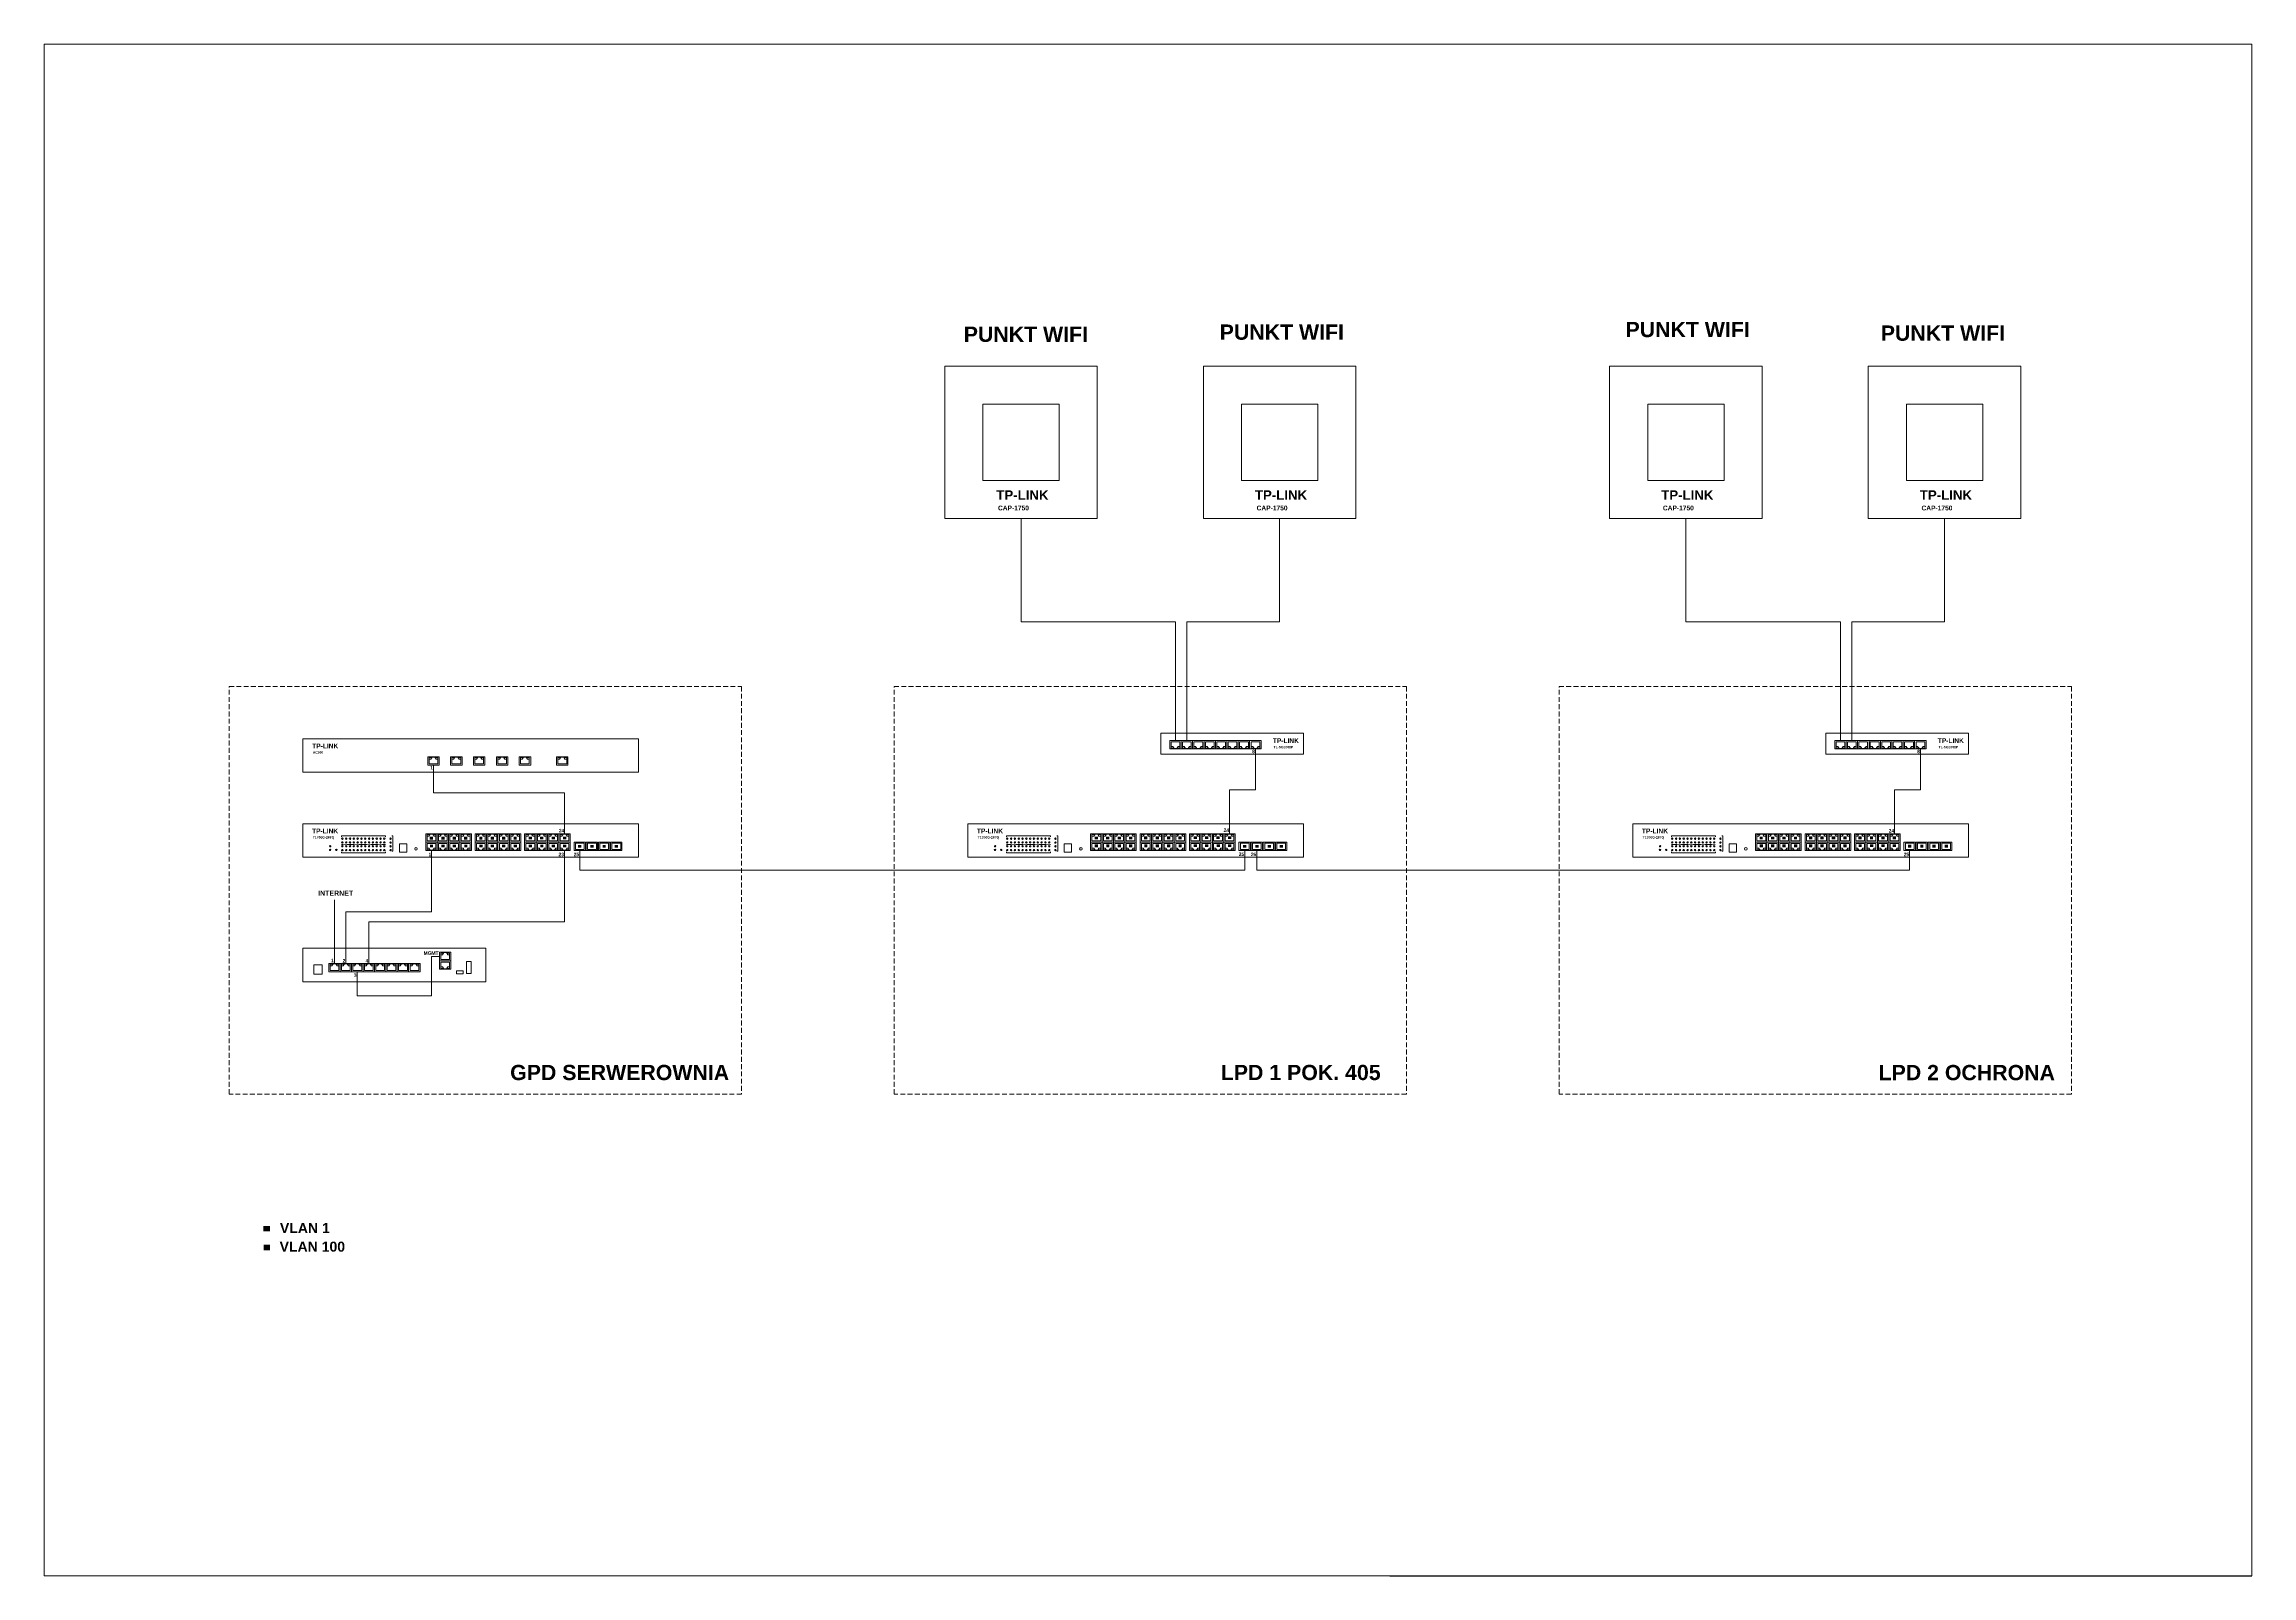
# Model space of a CAD drawing. Header units: millimetres. Extents: x -100 to 2795, y 2449 to 4458.
import ezdxf

# ---------------------------------------------------------------- set-up
doc = ezdxf.new("R2010")
doc.units = ezdxf.units.MM
doc.linetypes.add('JIS_02_0.7', pattern=[1.35, 0.75, -0.6])
doc.linetypes.add('KRESKOWA2', pattern=[9.525, 6.35, -3.175])
doc.layers.get('0').update_dxf_attribs({"lineweight": 0})
doc.layers.add('Tabela ścianki', color=7, linetype='Continuous')
doc.styles.get("Standard").update_dxf_attribs({"font": 'arialbd.ttf'})

# ---------------------------------------------------------------- blocks, each defined once
blk = doc.blocks.new('TP-LINK T17000G')
at = {"lineweight": 0}
for p, q in [((165.4, 27.8), (165.4, 29.1)), ((165.4, 29.1), (166.3, 29.1)), ((166.3, 29.1), (166.3, 30.4)), ((166.3, 30.4), (170.7, 30.4)), ((170.7, 30.4), (170.7, 29.1)), ((170.7, 29.1), (171.5, 29.1)), ((171.5, 29.1), (171.5, 27.8)), ((180.3, 27.8), (180.3, 29.1)), ((180.3, 29.1), (181.2, 29.1)), ((181.2, 29.1), (181.2, 30.4)), ((181.2, 30.4), (185.6, 30.4)), ((185.6, 30.4), (185.6, 29.1)), ((185.6, 29.1), (186.5, 29.1)), ((186.5, 29.1), (186.5, 27.8)), ((195.3, 27.8), (195.3, 29.1)), ((195.3, 29.1), (196.2, 29.1)), ((196.2, 29.1), (196.2, 30.4)), ((196.2, 30.4), (200.6, 30.4)), ((200.6, 30.4), (200.6, 29.1)), ((200.6, 29.1), (201.5, 29.1)), ((201.5, 29.1), (201.5, 27.8)), ((210.3, 27.8), (210.3, 29.1)), ((210.3, 29.1), (211.1, 29.1)), ((211.1, 29.1), (211.1, 30.4)), ((211.1, 30.4), (215.5, 30.4)), ((215.5, 30.4), (215.5, 29.1)), ((215.5, 29.1), (216.4, 29.1)), ((216.4, 29.1), (216.4, 27.8)), ((230.2, 27.8), (230.2, 29.1)), ((230.2, 29.1), (231.1, 29.1)), ((231.1, 29.1), (231.1, 30.4)), ((231.1, 30.4), (235.5, 30.4)), ((235.5, 30.4), (235.5, 29.1)), ((235.5, 29.1), (236.4, 29.1)), ((236.4, 29.1), (236.4, 27.8)), ((245.2, 27.8), (245.2, 29.1)), ((245.2, 29.1), (246.1, 29.1)), ((246.1, 29.1), (246.1, 30.4)), ((246.1, 30.4), (250.5, 30.4)), ((250.5, 30.4), (250.5, 29.1)), ((250.5, 29.1), (251.3, 29.1)), ((251.3, 29.1), (251.3, 27.8)), ((260.1, 27.8), (260.1, 29.1)), ((260.1, 29.1), (261, 29.1)), ((261, 29.1), (261, 30.4)), ((261, 30.4), (265.4, 30.4)), ((265.4, 30.4), (265.4, 29.1)), ((265.4, 29.1), (266.3, 29.1)), ((266.3, 29.1), (266.3, 27.8)), ((275.1, 27.8), (275.1, 29.1)), ((275.1, 29.1), (276, 29.1)), ((276, 29.1), (276, 30.4)), ((276, 30.4), (280.4, 30.4)), ((280.4, 30.4), (280.4, 29.1)), ((280.4, 29.1), (281.3, 29.1)), ((281.3, 29.1), (281.3, 27.8)), ((295.1, 27.8), (295.1, 29.1)), ((295.1, 29.1), (295.9, 29.1)), ((295.9, 29.1), (295.9, 30.4)), ((295.9, 30.4), (300.3, 30.4)), ((300.3, 30.4), (300.3, 29.1)), ((300.3, 29.1), (301.2, 29.1)), ((301.2, 29.1), (301.2, 27.8)), ((310, 27.8), (310, 29.1)), ((310, 29.1), (310.9, 29.1)), ((310.9, 29.1), (310.9, 30.4)), ((310.9, 30.4), (315.3, 30.4)), ((315.3, 30.4), (315.3, 29.1)), ((315.3, 29.1), (316.2, 29.1)), ((316.2, 29.1), (316.2, 27.8)), ((325, 27.8), (325, 29.1)), ((325, 29.1), (325.9, 29.1)), ((325.9, 29.1), (325.9, 30.4)), ((325.9, 30.4), (330.3, 30.4)), ((330.3, 30.4), (330.3, 29.1)), ((330.3, 29.1), (331.1, 29.1)), ((331.1, 29.1), (331.1, 27.8)), ((339.9, 27.8), (339.9, 29.1)), ((339.9, 29.1), (340.8, 29.1)), ((340.8, 29.1), (340.8, 30.4)), ((340.8, 30.4), (345.2, 30.4)), ((345.2, 30.4), (345.2, 29.1)), ((345.2, 29.1), (346.1, 29.1)), ((346.1, 29.1), (346.1, 27.8)), ((162.7, 27.8), (165.4, 27.8)), ((162.7, 11.9), (165.4, 11.9)), ((165.4, 11.9), (165.4, 10.6)), ((165.4, 10.6), (166.3, 10.6)), ((166.3, 10.6), (166.3, 9.3)), ((166.3, 9.3), (170.7, 9.3)), ((170.7, 9.3), (170.7, 10.6)), ((170.7, 10.6), (171.5, 10.6)), ((171.5, 27.8), (174.2, 27.8)), ((171.5, 10.6), (171.5, 11.9)), ((171.5, 11.9), (174.2, 11.9)), ((177.7, 27.8), (180.3, 27.8)), ((177.7, 11.9), (180.3, 11.9)), ((180.3, 11.9), (180.3, 10.6)), ((180.3, 10.6), (181.2, 10.6)), ((181.2, 10.6), (181.2, 9.3)), ((181.2, 9.3), (185.6, 9.3)), ((185.6, 9.3), (185.6, 10.6)), ((185.6, 10.6), (186.5, 10.6)), ((186.5, 27.8), (189.1, 27.8)), ((186.5, 10.6), (186.5, 11.9)), ((186.5, 11.9), (189.1, 11.9)), ((192.7, 27.8), (195.3, 27.8)), ((192.7, 11.9), (195.3, 11.9)), ((195.3, 11.9), (195.3, 10.6)), ((195.3, 10.6), (196.2, 10.6)), ((196.2, 10.6), (196.2, 9.3)), ((196.2, 9.3), (200.6, 9.3)), ((200.6, 9.3), (200.6, 10.6)), ((200.6, 10.6), (201.5, 10.6)), ((201.5, 27.8), (204.1, 27.8)), ((201.5, 10.6), (201.5, 11.9)), ((201.5, 11.9), (204.1, 11.9)), ((207.6, 27.8), (210.3, 27.8)), ((207.6, 11.9), (210.3, 11.9)), ((210.3, 11.9), (210.3, 10.6)), ((210.3, 10.6), (211.1, 10.6)), ((211.1, 10.6), (211.1, 9.3)), ((211.1, 9.3), (215.5, 9.3)), ((215.5, 9.3), (215.5, 10.6)), ((215.5, 10.6), (216.4, 10.6)), ((216.4, 27.8), (219.1, 27.8)), ((216.4, 10.6), (216.4, 11.9)), ((216.4, 11.9), (219.1, 11.9)), ((227.6, 27.8), (230.2, 27.8)), ((227.6, 11.9), (230.2, 11.9)), ((230.2, 11.9), (230.2, 10.6)), ((230.2, 10.6), (231.1, 10.6)), ((231.1, 10.6), (231.1, 9.3)), ((231.1, 9.3), (235.5, 9.3)), ((235.5, 9.3), (235.5, 10.6)), ((235.5, 10.6), (236.4, 10.6)), ((236.4, 27.8), (239, 27.8)), ((236.4, 10.6), (236.4, 11.9)), ((236.4, 11.9), (239, 11.9)), ((242.5, 27.8), (245.2, 27.8)), ((242.5, 11.9), (245.2, 11.9)), ((245.2, 11.9), (245.2, 10.6)), ((245.2, 10.6), (246.1, 10.6)), ((246.1, 10.6), (246.1, 9.3)), ((246.1, 9.3), (250.5, 9.3)), ((250.5, 9.3), (250.5, 10.6)), ((250.5, 10.6), (251.3, 10.6)), ((251.3, 27.8), (254, 27.8)), ((251.3, 10.6), (251.3, 11.9)), ((251.3, 11.9), (254, 11.9)), ((257.5, 27.8), (260.1, 27.8)), ((257.5, 11.9), (260.1, 11.9)), ((260.1, 11.9), (260.1, 10.6)), ((260.1, 10.6), (261, 10.6)), ((261, 10.6), (261, 9.3)), ((261, 9.3), (265.4, 9.3)), ((265.4, 9.3), (265.4, 10.6)), ((265.4, 10.6), (266.3, 10.6)), ((266.3, 27.8), (268.9, 27.8)), ((266.3, 10.6), (266.3, 11.9)), ((266.3, 11.9), (268.9, 11.9)), ((272.5, 27.8), (275.1, 27.8)), ((272.5, 11.9), (275.1, 11.9)), ((275.1, 11.9), (275.1, 10.6)), ((275.1, 10.6), (276, 10.6)), ((276, 10.6), (276, 9.3)), ((276, 9.3), (280.4, 9.3)), ((280.4, 9.3), (280.4, 10.6)), ((280.4, 10.6), (281.3, 10.6)), ((281.3, 27.8), (283.9, 27.8)), ((281.3, 10.6), (281.3, 11.9)), ((281.3, 11.9), (283.9, 11.9)), ((292.4, 27.8), (295.1, 27.8)), ((292.4, 11.9), (295.1, 11.9)), ((295.1, 11.9), (295.1, 10.6)), ((295.1, 10.6), (295.9, 10.6)), ((295.9, 10.6), (295.9, 9.3)), ((295.9, 9.3), (300.3, 9.3)), ((300.3, 9.3), (300.3, 10.6)), ((300.3, 10.6), (301.2, 10.6)), ((301.2, 27.8), (303.9, 27.8)), ((301.2, 10.6), (301.2, 11.9)), ((301.2, 11.9), (303.9, 11.9)), ((307.4, 27.8), (310, 27.8)), ((307.4, 11.9), (310, 11.9)), ((310, 11.9), (310, 10.6)), ((310, 10.6), (310.9, 10.6)), ((310.9, 10.6), (310.9, 9.3)), ((310.9, 9.3), (315.3, 9.3)), ((315.3, 9.3), (315.3, 10.6)), ((315.3, 10.6), (316.2, 10.6)), ((316.2, 27.8), (318.8, 27.8)), ((316.2, 10.6), (316.2, 11.9)), ((316.2, 11.9), (318.8, 11.9)), ((322.3, 27.8), (325, 27.8)), ((322.3, 11.9), (325, 11.9)), ((325, 11.9), (325, 10.6)), ((325, 10.6), (325.9, 10.6)), ((325.9, 10.6), (325.9, 9.3)), ((325.9, 9.3), (330.3, 9.3)), ((330.3, 9.3), (330.3, 10.6)), ((330.3, 10.6), (331.1, 10.6)), ((331.1, 27.8), (333.8, 27.8)), ((331.1, 10.6), (331.1, 11.9)), ((331.1, 11.9), (333.8, 11.9)), ((337.3, 27.8), (339.9, 27.8)), ((337.3, 11.9), (339.9, 11.9)), ((339.9, 11.9), (339.9, 10.6)), ((339.9, 10.6), (340.8, 10.6)), ((340.8, 10.6), (340.8, 9.3)), ((340.8, 9.3), (345.2, 9.3)), ((345.2, 9.3), (345.2, 10.6)), ((345.2, 10.6), (346.1, 10.6)), ((346.1, 27.8), (348.7, 27.8)), ((346.1, 10.6), (346.1, 11.9)), ((346.1, 11.9), (348.7, 11.9))]:
    blk.add_line(p, q, dxfattribs=at)
for p, q in [((50.7, 28.1), (108.2, 28.1)), ((50.7, 28.1), (50.7, 26.6)), ((50.7, 5.8), (50.7, 7.3)), ((50.7, 5.8), (108.2, 5.8)), ((108.2, 28.1), (108.2, 26.6)), ((108.2, 5.8), (108.2, 7.3)), ((118, 28.1), (116.5, 28.1)), ((118, 8.1), (116.5, 8.1)), ((118, 28.1), (118, 8.1)), ((370.5, 8.8), (371.5, 8.8)), ((386.4, 8.8), (387.4, 8.8)), ((402.4, 8.8), (403.4, 8.8))]:
    blk.add_line(p, q)
at = {"linetype": 'JIS_02_0.7'}
blk.add_line((50.7, 16.8), (108.2, 16.8), dxfattribs=at)
for points in [[(440, 0), (0, 0), (0, 44), (440, 44)], [(126.5, 17.6), (136, 17.6), (136, 6.5), (126.5, 6.5)]]:
    blk.add_lwpolyline(points, close=True)
at = {"lineweight": 0}
for points in [[(161, 19.8), (175.9, 19.8), (175.9, 30.8), (161, 30.8)], [(175.9, 19.8), (190.9, 19.8), (190.9, 30.8), (175.9, 30.8)], [(190.9, 19.8), (205.9, 19.8), (205.9, 30.8), (190.9, 30.8)], [(205.9, 19.8), (220.8, 19.8), (220.8, 30.8), (205.9, 30.8)], [(225.8, 19.8), (240.8, 19.8), (240.8, 30.8), (225.8, 30.8)], [(240.8, 19.8), (255.7, 19.8), (255.7, 30.8), (240.8, 30.8)], [(255.7, 19.8), (270.7, 19.8), (270.7, 30.8), (255.7, 30.8)], [(270.7, 19.8), (285.7, 19.8), (285.7, 30.8), (270.7, 30.8)], [(290.7, 19.8), (305.6, 19.8), (305.6, 30.8), (290.7, 30.8)], [(305.6, 19.8), (320.6, 19.8), (320.6, 30.8), (305.6, 30.8)], [(320.6, 19.8), (335.5, 19.8), (335.5, 30.8), (320.6, 30.8)], [(335.5, 19.8), (350.5, 19.8), (350.5, 30.8), (335.5, 30.8)], [(161, 19.8), (175.9, 19.8), (175.9, 8.8), (161, 8.8)], [(175.9, 19.8), (190.9, 19.8), (190.9, 8.8), (175.9, 8.8)], [(190.9, 19.8), (205.9, 19.8), (205.9, 8.8), (190.9, 8.8)], [(205.9, 19.8), (220.8, 19.8), (220.8, 8.8), (205.9, 8.8)], [(225.8, 19.8), (240.8, 19.8), (240.8, 8.8), (225.8, 8.8)], [(240.8, 19.8), (255.7, 19.8), (255.7, 8.8), (240.8, 8.8)], [(255.7, 19.8), (270.7, 19.8), (270.7, 8.8), (255.7, 8.8)], [(270.7, 19.8), (285.7, 19.8), (285.7, 8.8), (270.7, 8.8)], [(290.7, 19.8), (305.6, 19.8), (305.6, 8.8), (290.7, 8.8)], [(305.6, 19.8), (320.6, 19.8), (320.6, 8.8), (305.6, 8.8)], [(320.6, 19.8), (335.5, 19.8), (335.5, 8.8), (320.6, 8.8)], [(335.5, 19.8), (350.5, 19.8), (350.5, 8.8), (335.5, 8.8)], [(355.5, 19.8), (370.5, 19.8), (370.5, 8.8), (355.5, 8.8)], [(357.3, 18.5), (368.7, 18.5), (368.7, 10.2), (357.3, 10.2)], [(371.5, 19.8), (386.4, 19.8), (386.4, 8.8), (371.5, 8.8)], [(373.2, 18.5), (384.7, 18.5), (384.7, 10.2), (373.2, 10.2)], [(387.4, 19.8), (402.4, 19.8), (402.4, 8.8), (387.4, 8.8)], [(389.2, 18.5), (400.6, 18.5), (400.6, 10.2), (389.2, 10.2)], [(403.4, 19.8), (418.3, 19.8), (418.3, 8.8), (403.4, 8.8)], [(405.1, 18.5), (416.6, 18.5), (416.6, 10.2), (405.1, 10.2)]]:
    blk.add_lwpolyline(points, close=True, dxfattribs=at)
for points in [[(166.3, 30), (162.7, 30), (162.7, 21.6), (174.2, 21.6), (174.2, 30), (170.7, 30)], [(181.2, 30), (177.7, 30), (177.7, 21.6), (189.1, 21.6), (189.1, 30), (185.6, 30)], [(196.2, 30), (192.7, 30), (192.7, 21.6), (204.1, 21.6), (204.1, 30), (200.6, 30)], [(211.1, 30), (207.6, 30), (207.6, 21.6), (219.1, 21.6), (219.1, 30), (215.5, 30)], [(231.1, 30), (227.6, 30), (227.6, 21.6), (239, 21.6), (239, 30), (235.5, 30)], [(246.1, 30), (242.5, 30), (242.5, 21.6), (254, 21.6), (254, 30), (250.5, 30)], [(261, 30), (257.5, 30), (257.5, 21.6), (268.9, 21.6), (268.9, 30), (265.4, 30)], [(276, 30), (272.5, 30), (272.5, 21.6), (283.9, 21.6), (283.9, 30), (280.4, 30)], [(295.9, 30), (292.4, 30), (292.4, 21.6), (303.9, 21.6), (303.9, 30), (300.3, 30)], [(310.9, 30), (307.4, 30), (307.4, 21.6), (318.8, 21.6), (318.8, 30), (315.3, 30)], [(325.9, 30), (322.3, 30), (322.3, 21.6), (333.8, 21.6), (333.8, 30), (330.3, 30)], [(340.8, 30), (337.3, 30), (337.3, 21.6), (348.7, 21.6), (348.7, 30), (345.2, 30)], [(166.3, 9.7), (162.7, 9.7), (162.7, 18.1), (174.2, 18.1), (174.2, 9.7), (170.7, 9.7)], [(181.2, 9.7), (177.7, 9.7), (177.7, 18.1), (189.1, 18.1), (189.1, 9.7), (185.6, 9.7)], [(196.2, 9.7), (192.7, 9.7), (192.7, 18.1), (204.1, 18.1), (204.1, 9.7), (200.6, 9.7)], [(211.1, 9.7), (207.6, 9.7), (207.6, 18.1), (219.1, 18.1), (219.1, 9.7), (215.5, 9.7)], [(231.1, 9.7), (227.6, 9.7), (227.6, 18.1), (239, 18.1), (239, 9.7), (235.5, 9.7)], [(246.1, 9.7), (242.5, 9.7), (242.5, 18.1), (254, 18.1), (254, 9.7), (250.5, 9.7)], [(261, 9.7), (257.5, 9.7), (257.5, 18.1), (268.9, 18.1), (268.9, 9.7), (265.4, 9.7)], [(276, 9.7), (272.5, 9.7), (272.5, 18.1), (283.9, 18.1), (283.9, 9.7), (280.4, 9.7)], [(295.9, 9.7), (292.4, 9.7), (292.4, 18.1), (303.9, 18.1), (303.9, 9.7), (300.3, 9.7)], [(310.9, 9.7), (307.4, 9.7), (307.4, 18.1), (318.8, 18.1), (318.8, 9.7), (315.3, 9.7)], [(325.9, 9.7), (322.3, 9.7), (322.3, 18.1), (333.8, 18.1), (333.8, 9.7), (330.3, 9.7)], [(340.8, 9.7), (337.3, 9.7), (337.3, 18.1), (348.7, 18.1), (348.7, 9.7), (345.2, 9.7)]]:
    blk.add_lwpolyline(points, dxfattribs=at)
for centre, radius in [((35.6, 9.7), 0.936), ((35.8, 14.5), 0.936), ((43.8, 9.6), 0.936), ((51.7, 24.4), 0.936), ((51.7, 19.4), 0.936), ((51.7, 14.4), 0.936), ((51.7, 9.4), 0.936), ((56.7, 24.4), 0.936), ((56.7, 19.4), 0.936), ((56.7, 14.4), 0.936), ((56.7, 9.4), 0.936), ((61.7, 24.4), 0.936), ((61.7, 19.4), 0.936), ((61.7, 14.4), 0.936), ((61.7, 9.4), 0.936), ((66.7, 24.4), 0.936), ((66.7, 19.4), 0.936), ((66.7, 14.4), 0.936), ((66.7, 9.4), 0.936), ((71.7, 24.4), 0.936), ((71.7, 19.4), 0.936), ((71.7, 14.4), 0.936), ((71.7, 9.4), 0.936), ((76.7, 24.4), 0.936), ((76.7, 19.4), 0.936), ((76.7, 14.4), 0.936), ((76.7, 9.4), 0.936), ((81.7, 24.4), 0.936), ((81.7, 19.4), 0.936), ((81.7, 14.4), 0.936), ((81.7, 9.4), 0.936), ((86.7, 24.4), 0.936), ((86.7, 19.4), 0.936), ((86.7, 14.4), 0.936), ((86.7, 9.4), 0.936), ((91.7, 24.4), 0.936), ((91.7, 19.4), 0.936), ((91.7, 14.4), 0.936), ((91.7, 9.4), 0.936), ((96.7, 24.4), 0.936), ((96.7, 19.4), 0.936), ((96.7, 14.4), 0.936), ((96.7, 9.4), 0.936), ((101.7, 24.4), 0.936), ((101.7, 19.4), 0.936), ((101.7, 14.4), 0.936), ((101.7, 9.4), 0.936), ((106.7, 24.4), 0.936), ((106.7, 19.4), 0.936), ((106.7, 14.4), 0.936), ((106.7, 9.4), 0.936), ((114.9, 24.3), 0.936), ((114.9, 19.3), 0.936), ((114.9, 14.3), 0.936), ((114.9, 9.3), 0.936), ((148.2, 11), 1.61)]:
    blk.add_circle(centre, radius)
for s, height, p in [('TP-LINK', 6.22, (11.9, 31.4)), ('T1700G-28TQ', 3.109, (13, 24.5))]:
    blk.add_text(s, height=height).set_placement(p)
blk = doc.blocks.new('ASA5506')
at = {"lineweight": 0}
for p, q in [((180.9, 35.6), (183.5, 35.6)), ((183.5, 35.6), (183.5, 37)), ((183.5, 37), (184.4, 37)), ((184.4, 37), (184.4, 38.3)), ((184.4, 38.3), (188.8, 38.3)), ((188.8, 38.3), (188.8, 37)), ((188.8, 37), (189.7, 37)), ((189.7, 37), (189.7, 35.6)), ((189.7, 35.6), (192.3, 35.6)), ((35.7, 20.9), (38.3, 20.9)), ((38.3, 20.9), (38.3, 22.2)), ((38.3, 22.2), (39.2, 22.2)), ((39.2, 22.2), (39.2, 23.6)), ((39.2, 23.6), (43.6, 23.6)), ((43.6, 23.6), (43.6, 22.2)), ((43.6, 22.2), (44.5, 22.2)), ((44.5, 22.2), (44.5, 20.9)), ((44.5, 20.9), (47.1, 20.9)), ((50.6, 20.9), (53.3, 20.9)), ((53.3, 20.9), (53.3, 22.2)), ((53.3, 22.2), (54.1, 22.2)), ((54.1, 22.2), (54.1, 23.6)), ((54.1, 23.6), (58.5, 23.6)), ((58.5, 23.6), (58.5, 22.2)), ((58.5, 22.2), (59.4, 22.2)), ((59.4, 22.2), (59.4, 20.9)), ((59.4, 20.9), (62.1, 20.9)), ((65.6, 20.9), (68.2, 20.9)), ((68.2, 20.9), (68.2, 22.2)), ((68.2, 22.2), (69.1, 22.2)), ((69.1, 22.2), (69.1, 23.6)), ((69.1, 23.6), (73.5, 23.6)), ((73.5, 23.6), (73.5, 22.2)), ((73.5, 22.2), (74.4, 22.2)), ((74.4, 22.2), (74.4, 20.9)), ((74.4, 20.9), (77, 20.9)), ((80.5, 20.9), (83.2, 20.9)), ((83.2, 20.9), (83.2, 22.2)), ((83.2, 22.2), (84.1, 22.2)), ((84.1, 22.2), (84.1, 23.6)), ((84.1, 23.6), (88.5, 23.6)), ((88.5, 23.6), (88.5, 22.2)), ((88.5, 22.2), (89.3, 22.2)), ((89.3, 22.2), (89.3, 20.9)), ((89.3, 20.9), (92, 20.9)), ((95.5, 20.9), (98.1, 20.9)), ((98.1, 20.9), (98.1, 22.2)), ((98.1, 22.2), (99, 22.2)), ((99, 22.2), (99, 23.6)), ((99, 23.6), (103.4, 23.6)), ((103.4, 23.6), (103.4, 22.2)), ((103.4, 22.2), (104.3, 22.2)), ((104.3, 22.2), (104.3, 20.9)), ((104.3, 20.9), (106.9, 20.9)), ((110.5, 20.9), (113.1, 20.9)), ((113.1, 20.9), (113.1, 22.2)), ((113.1, 22.2), (114, 22.2)), ((114, 22.2), (114, 23.6)), ((114, 23.6), (118.4, 23.6)), ((118.4, 23.6), (118.4, 22.2)), ((118.4, 22.2), (119.3, 22.2)), ((119.3, 22.2), (119.3, 20.9)), ((119.3, 20.9), (121.9, 20.9)), ((125.4, 20.9), (128.1, 20.9)), ((128.1, 20.9), (128.1, 22.2)), ((128.1, 22.2), (128.9, 22.2)), ((128.9, 22.2), (128.9, 23.6)), ((128.9, 23.6), (133.3, 23.6)), ((133.3, 23.6), (133.3, 22.2)), ((133.3, 22.2), (134.2, 22.2)), ((134.2, 22.2), (134.2, 20.9)), ((134.2, 20.9), (136.9, 20.9)), ((140.4, 20.9), (143, 20.9)), ((143, 20.9), (143, 22.2)), ((143, 22.2), (143.9, 22.2)), ((143.9, 22.2), (143.9, 23.6)), ((143.9, 23.6), (148.3, 23.6)), ((148.3, 23.6), (148.3, 22.2)), ((148.3, 22.2), (149.2, 22.2)), ((149.2, 22.2), (149.2, 20.9)), ((149.2, 20.9), (151.8, 20.9)), ((183.5, 19.8), (180.9, 19.8)), ((183.5, 18.5), (183.5, 19.8)), ((184.4, 18.5), (183.5, 18.5)), ((184.4, 17.2), (184.4, 18.5)), ((188.8, 17.2), (184.4, 17.2)), ((189.7, 18.5), (188.8, 18.5)), ((188.8, 18.5), (188.8, 17.2)), ((192.3, 19.8), (189.7, 19.8)), ((189.7, 19.8), (189.7, 18.5))]:
    blk.add_line(p, q, dxfattribs=at)
for p, q in [((240, 0), (240, 44)), ((0, 0), (240, 0))]:
    blk.add_line(p, q)
for points in [[(0, 0), (240, 0), (240, 44), (0, 44)], [(14.2, 22.2), (25.4, 22.2), (25.4, 9.9), (14.2, 9.9)], [(201.4, 14.5), (210.2, 14.5), (210.2, 10.3), (201.4, 10.3)], [(214.4, 26.7), (220.7, 26.7), (220.7, 11.1), (214.4, 11.1)]]:
    blk.add_lwpolyline(points, close=True)
for points in [[(179.1, 27.7), (194.1, 27.7), (194.1, 38.7), (179.1, 38.7)], [(33.9, 13), (48.9, 13), (48.9, 24), (33.9, 24)], [(48.9, 13), (63.8, 13), (63.8, 24), (48.9, 24)], [(63.8, 13), (78.8, 13), (78.8, 24), (63.8, 24)], [(78.8, 13), (93.7, 13), (93.7, 24), (78.8, 24)], [(93.7, 13), (108.7, 13), (108.7, 24), (93.7, 24)], [(108.7, 13), (123.7, 13), (123.7, 24), (108.7, 24)], [(123.7, 13), (138.6, 13), (138.6, 24), (123.7, 24)], [(138.6, 13), (153.6, 13), (153.6, 24), (138.6, 24)], [(194.1, 27.7), (179.1, 27.7), (179.1, 16.7), (194.1, 16.7)]]:
    blk.add_lwpolyline(points, close=True, dxfattribs=at)
for points in [[(184.4, 37.8), (180.9, 37.8), (180.9, 29.5), (192.3, 29.5), (192.3, 37.8), (188.8, 37.8)], [(39.2, 23.1), (35.7, 23.1), (35.7, 14.8), (47.1, 14.8), (47.1, 23.1), (43.6, 23.1)], [(54.1, 23.1), (50.6, 23.1), (50.6, 14.8), (62.1, 14.8), (62.1, 23.1), (58.5, 23.1)], [(69.1, 23.1), (65.6, 23.1), (65.6, 14.8), (77, 14.8), (77, 23.1), (73.5, 23.1)], [(84.1, 23.1), (80.5, 23.1), (80.5, 14.8), (92, 14.8), (92, 23.1), (88.5, 23.1)], [(99, 23.1), (95.5, 23.1), (95.5, 14.8), (106.9, 14.8), (106.9, 23.1), (103.4, 23.1)], [(114, 23.1), (110.5, 23.1), (110.5, 14.8), (121.9, 14.8), (121.9, 23.1), (118.4, 23.1)], [(128.9, 23.1), (125.4, 23.1), (125.4, 14.8), (136.9, 14.8), (136.9, 23.1), (133.3, 23.1)], [(143.9, 23.1), (140.4, 23.1), (140.4, 14.8), (151.8, 14.8), (151.8, 23.1), (148.3, 23.1)], [(188.8, 17.6), (192.3, 17.6), (192.3, 26), (180.9, 26), (180.9, 17.6), (184.4, 17.6)]]:
    blk.add_lwpolyline(points, dxfattribs=at)
blk = doc.blocks.new('TL-SG1008P')
at = {"lineweight": 0}
for p, q in [((13.5, 10.2), (16.1, 10.2)), ((16.1, 10.2), (16.1, 8.9)), ((16.1, 8.9), (17, 8.9)), ((17, 8.9), (17, 7.6)), ((17, 7.6), (21.4, 7.6)), ((21.4, 7.6), (21.4, 8.9)), ((21.4, 8.9), (22.3, 8.9)), ((22.3, 8.9), (22.3, 10.2)), ((22.3, 10.2), (24.9, 10.2)), ((28.4, 10.2), (31.1, 10.2)), ((31.1, 10.2), (31.1, 8.9)), ((31.1, 8.9), (31.9, 8.9)), ((31.9, 8.9), (31.9, 7.6)), ((31.9, 7.6), (36.3, 7.6)), ((36.3, 7.6), (36.3, 8.9)), ((36.3, 8.9), (37.2, 8.9)), ((37.2, 8.9), (37.2, 10.2)), ((37.2, 10.2), (39.9, 10.2)), ((43.4, 10.2), (46, 10.2)), ((46, 10.2), (46, 8.9)), ((46, 8.9), (46.9, 8.9)), ((46.9, 8.9), (46.9, 7.6)), ((46.9, 7.6), (51.3, 7.6)), ((51.3, 7.6), (51.3, 8.9)), ((51.3, 8.9), (52.2, 8.9)), ((52.2, 8.9), (52.2, 10.2)), ((52.2, 10.2), (54.8, 10.2)), ((58.3, 10.2), (61, 10.2)), ((61, 10.2), (61, 8.9)), ((61, 8.9), (61.9, 8.9)), ((61.9, 8.9), (61.9, 7.6)), ((61.9, 7.6), (66.3, 7.6)), ((66.3, 7.6), (66.3, 8.9)), ((66.3, 8.9), (67.1, 8.9)), ((67.1, 8.9), (67.1, 10.2)), ((67.1, 10.2), (69.8, 10.2)), ((73.3, 10.2), (75.9, 10.2)), ((75.9, 10.2), (75.9, 8.9)), ((75.9, 8.9), (76.8, 8.9)), ((76.8, 8.9), (76.8, 7.6)), ((76.8, 7.6), (81.2, 7.6)), ((81.2, 7.6), (81.2, 8.9)), ((81.2, 8.9), (82.1, 8.9)), ((82.1, 8.9), (82.1, 10.2)), ((82.1, 10.2), (84.7, 10.2)), ((88.3, 10.2), (90.9, 10.2)), ((90.9, 10.2), (90.9, 8.9)), ((90.9, 8.9), (91.8, 8.9)), ((91.8, 8.9), (91.8, 7.6)), ((91.8, 7.6), (96.2, 7.6)), ((96.2, 7.6), (96.2, 8.9)), ((96.2, 8.9), (97.1, 8.9)), ((97.1, 8.9), (97.1, 10.2)), ((97.1, 10.2), (99.7, 10.2)), ((103.2, 10.2), (105.9, 10.2)), ((105.9, 10.2), (105.9, 8.9)), ((105.9, 8.9), (106.7, 8.9)), ((106.7, 8.9), (106.7, 7.6)), ((106.7, 7.6), (111.1, 7.6)), ((111.1, 7.6), (111.1, 8.9)), ((111.1, 8.9), (112, 8.9)), ((112, 8.9), (112, 10.2)), ((112, 10.2), (114.7, 10.2)), ((118.2, 10.2), (120.8, 10.2)), ((120.8, 10.2), (120.8, 8.9)), ((120.8, 8.9), (121.7, 8.9)), ((121.7, 8.9), (121.7, 7.6)), ((121.7, 7.6), (126.1, 7.6)), ((126.1, 7.6), (126.1, 8.9)), ((126.1, 8.9), (127, 8.9)), ((127, 8.9), (127, 10.2)), ((127, 10.2), (129.6, 10.2))]:
    blk.add_line(p, q, dxfattribs=at)
blk.add_lwpolyline([(0, 0), (186.9, 0), (186.9, 27.5), (0, 27.5)], close=True)
for points in [[(11.7, 18.2), (26.7, 18.2), (26.7, 7.2), (11.7, 7.2)], [(26.7, 18.2), (41.6, 18.2), (41.6, 7.2), (26.7, 7.2)], [(41.6, 18.2), (56.6, 18.2), (56.6, 7.2), (41.6, 7.2)], [(56.6, 18.2), (71.5, 18.2), (71.5, 7.2), (56.6, 7.2)], [(71.5, 18.2), (86.5, 18.2), (86.5, 7.2), (71.5, 7.2)], [(86.5, 18.2), (101.5, 18.2), (101.5, 7.2), (86.5, 7.2)], [(101.5, 18.2), (116.4, 18.2), (116.4, 7.2), (101.5, 7.2)], [(116.4, 18.2), (131.4, 18.2), (131.4, 7.2), (116.4, 7.2)]]:
    blk.add_lwpolyline(points, close=True, dxfattribs=at)
for points in [[(17, 8), (13.5, 8), (13.5, 16.4), (24.9, 16.4), (24.9, 8), (21.4, 8)], [(31.9, 8), (28.4, 8), (28.4, 16.4), (39.9, 16.4), (39.9, 8), (36.3, 8)], [(46.9, 8), (43.4, 8), (43.4, 16.4), (54.8, 16.4), (54.8, 8), (51.3, 8)], [(61.9, 8), (58.3, 8), (58.3, 16.4), (69.8, 16.4), (69.8, 8), (66.3, 8)], [(76.8, 8), (73.3, 8), (73.3, 16.4), (84.7, 16.4), (84.7, 8), (81.2, 8)], [(91.8, 8), (88.3, 8), (88.3, 16.4), (99.7, 16.4), (99.7, 8), (96.2, 8)], [(106.7, 8), (103.2, 8), (103.2, 16.4), (114.7, 16.4), (114.7, 8), (111.1, 8)], [(121.7, 8), (118.2, 8), (118.2, 16.4), (129.6, 16.4), (129.6, 8), (126.1, 8)]]:
    blk.add_lwpolyline(points, dxfattribs=at)
for s, height, p in [('TP-LINK', 6.22, (146.7, 14.8)), ('TL-SG1008P', 3.11, (147.8, 7.9))]:
    blk.add_text(s, height=height).set_placement(p)
blk = doc.blocks.new('CAP1750')
for points in [[(0, 0), (200, 0), (200, 200), (0, 200)], [(50, 50), (150, 50), (150, 150), (50, 150)]]:
    blk.add_lwpolyline(points, close=True)
for s, height, p in [('TP-LINK', 12.43, (67.6, 24.7)), ('CAP-1750', 6.22, (69.8, 10.8))]:
    blk.add_text(s, height=height).set_placement(p)

msp = doc.modelspace()

# ---------------------------------------------------------------- hatches: boundary and pattern name
at = {"transparency": 33554508}
h = msp.add_hatch(color=1, dxfattribs=at)
h.dxf.hatch_style = 1
h.paths.add_polyline_path([(409.9, 3418.2), (405.6, 3418.2), (405.6, 3414.5), (409.9, 3414.5)])
h = msp.add_hatch(color=1, dxfattribs=at)
h.dxf.hatch_style = 1
h.paths.add_polyline_path([(424.9, 3418.2), (420.6, 3418.2), (420.6, 3414.5), (424.9, 3414.5)])
h = msp.add_hatch(color=1, dxfattribs=at)
h.dxf.hatch_style = 1
h.paths.add_polyline_path([(439.9, 3418.2), (435.6, 3418.2), (435.6, 3414.5), (439.9, 3414.5)])
h = msp.add_hatch(color=1, dxfattribs=at)
h.dxf.hatch_style = 1
h.paths.add_polyline_path([(454.9, 3418.2), (450.6, 3418.2), (450.6, 3414.5), (454.9, 3414.5)])
h = msp.add_hatch(color=1, dxfattribs=at)
h.dxf.hatch_style = 1
h.paths.add_polyline_path([(474.7, 3418.2), (470.4, 3418.2), (470.4, 3414.5), (474.7, 3414.5)])
h = msp.add_hatch(color=1, dxfattribs=at)
h.dxf.hatch_style = 1
h.paths.add_polyline_path([(489.7, 3418.2), (485.4, 3418.2), (485.4, 3414.5), (489.7, 3414.5)])
h = msp.add_hatch(color=1, dxfattribs=at)
h.dxf.hatch_style = 1
h.paths.add_polyline_path([(504.7, 3418.2), (500.4, 3418.2), (500.4, 3414.5), (504.7, 3414.5)])
h = msp.add_hatch(color=1, dxfattribs=at)
h.dxf.hatch_style = 1
h.paths.add_polyline_path([(519.7, 3418.2), (515.4, 3418.2), (515.4, 3414.5), (519.7, 3414.5)])
h = msp.add_hatch(color=1, dxfattribs=at)
h.dxf.hatch_style = 1
h.paths.add_polyline_path([(539.6, 3418.3), (535.3, 3418.3), (535.3, 3414.7), (539.6, 3414.7)])
h = msp.add_hatch(color=1, dxfattribs=at)
h.dxf.hatch_style = 1
h.paths.add_polyline_path([(554.6, 3418.3), (550.3, 3418.3), (550.3, 3414.7), (554.6, 3414.7)])
h = msp.add_hatch(color=3, dxfattribs=at)
h.dxf.hatch_style = 1
h.paths.add_polyline_path([(569.6, 3418.3), (565.3, 3418.3), (565.3, 3414.7), (569.6, 3414.7)])
h = msp.add_hatch(color=3, dxfattribs=at)
h.dxf.hatch_style = 1
h.paths.add_polyline_path([(584.6, 3418.3), (580.3, 3418.3), (580.3, 3414.7), (584.6, 3414.7)])
h = msp.add_hatch(color=1, dxfattribs=at)
h.dxf.hatch_style = 1
h.paths.add_polyline_path([(1281.7, 3418.4), (1277.4, 3418.4), (1277.4, 3414.8), (1281.7, 3414.8)])
h = msp.add_hatch(color=1, dxfattribs=at)
h.dxf.hatch_style = 1
h.paths.add_polyline_path([(1296.7, 3418.4), (1292.4, 3418.4), (1292.4, 3414.8), (1296.7, 3414.8)])
h = msp.add_hatch(color=1, dxfattribs=at)
h.dxf.hatch_style = 1
h.paths.add_polyline_path([(1311.7, 3418.4), (1307.4, 3418.4), (1307.4, 3414.8), (1311.7, 3414.8)])
h = msp.add_hatch(color=1, dxfattribs=at)
h.dxf.hatch_style = 1
h.paths.add_polyline_path([(1326.7, 3418.4), (1322.4, 3418.4), (1322.4, 3414.8), (1326.7, 3414.8)])
h = msp.add_hatch(color=1, dxfattribs=at)
h.dxf.hatch_style = 1
h.paths.add_polyline_path([(1346.6, 3418.5), (1342.2, 3418.5), (1342.2, 3414.8), (1346.6, 3414.8)])
h = msp.add_hatch(color=1, dxfattribs=at)
h.dxf.hatch_style = 1
h.paths.add_polyline_path([(1361.6, 3418.5), (1357.2, 3418.5), (1357.2, 3414.8), (1361.6, 3414.8)])
h = msp.add_hatch(color=1, dxfattribs=at)
h.dxf.hatch_style = 1
h.paths.add_polyline_path([(1376.6, 3418.5), (1372.2, 3418.5), (1372.2, 3414.8), (1376.6, 3414.8)])
h = msp.add_hatch(color=1, dxfattribs=at)
h.dxf.hatch_style = 1
h.paths.add_polyline_path([(1391.6, 3418.5), (1387.2, 3418.5), (1387.2, 3414.8), (1391.6, 3414.8)])
h = msp.add_hatch(color=1, dxfattribs=at)
h.dxf.hatch_style = 1
h.paths.add_polyline_path([(1411.4, 3418.6), (1407.1, 3418.6), (1407.1, 3415), (1411.4, 3415)])
h = msp.add_hatch(color=1, dxfattribs=at)
h.dxf.hatch_style = 1
h.paths.add_polyline_path([(1426.4, 3418.6), (1422.1, 3418.6), (1422.1, 3415), (1426.4, 3415)])
h = msp.add_hatch(color=1, dxfattribs=at)
h.dxf.hatch_style = 1
h.paths.add_polyline_path([(1441.4, 3418.6), (1437.1, 3418.6), (1437.1, 3415), (1441.4, 3415)])
h = msp.add_hatch(color=3, dxfattribs=at)
h.dxf.hatch_style = 1
h.paths.add_polyline_path([(1456.4, 3418.6), (1452.1, 3418.6), (1452.1, 3415), (1456.4, 3415)])
h = msp.add_hatch(color=1, dxfattribs=at)
h.dxf.hatch_style = 1
h.paths.add_polyline_path([(2153.4, 3418.4), (2149.1, 3418.4), (2149.1, 3414.7), (2153.4, 3414.7)])
h = msp.add_hatch(color=1, dxfattribs=at)
h.dxf.hatch_style = 1
h.paths.add_polyline_path([(2168.4, 3418.4), (2164.1, 3418.4), (2164.1, 3414.7), (2168.4, 3414.7)])
h = msp.add_hatch(color=1, dxfattribs=at)
h.dxf.hatch_style = 1
h.paths.add_polyline_path([(2183.4, 3418.4), (2179.1, 3418.4), (2179.1, 3414.7), (2183.4, 3414.7)])
h = msp.add_hatch(color=1, dxfattribs=at)
h.dxf.hatch_style = 1
h.paths.add_polyline_path([(2198.4, 3418.4), (2194.1, 3418.4), (2194.1, 3414.7), (2198.4, 3414.7)])
h = msp.add_hatch(color=1, dxfattribs=at)
h.dxf.hatch_style = 1
h.paths.add_polyline_path([(2218.3, 3418.5), (2213.9, 3418.5), (2213.9, 3414.8), (2218.3, 3414.8)])
h = msp.add_hatch(color=1, dxfattribs=at)
h.dxf.hatch_style = 1
h.paths.add_polyline_path([(2233.3, 3418.5), (2228.9, 3418.5), (2228.9, 3414.8), (2233.3, 3414.8)])
h = msp.add_hatch(color=1, dxfattribs=at)
h.dxf.hatch_style = 1
h.paths.add_polyline_path([(2248.3, 3418.5), (2243.9, 3418.5), (2243.9, 3414.8), (2248.3, 3414.8)])
h = msp.add_hatch(color=1, dxfattribs=at)
h.dxf.hatch_style = 1
h.paths.add_polyline_path([(2263.3, 3418.5), (2258.9, 3418.5), (2258.9, 3414.8), (2263.3, 3414.8)])
h = msp.add_hatch(color=1, dxfattribs=at)
h.dxf.hatch_style = 1
h.paths.add_polyline_path([(2283.1, 3418.6), (2278.8, 3418.6), (2278.8, 3414.9), (2283.1, 3414.9)])
h = msp.add_hatch(color=1, dxfattribs=at)
h.dxf.hatch_style = 1
h.paths.add_polyline_path([(2298.1, 3418.6), (2293.8, 3418.6), (2293.8, 3414.9), (2298.1, 3414.9)])
h = msp.add_hatch(color=1, dxfattribs=at)
h.dxf.hatch_style = 1
h.paths.add_polyline_path([(2313.1, 3418.6), (2308.8, 3418.6), (2308.8, 3414.9), (2313.1, 3414.9)])
h = msp.add_hatch(color=3, dxfattribs=at)
h.dxf.hatch_style = 1
h.paths.add_polyline_path([(2328.1, 3418.6), (2323.8, 3418.6), (2323.8, 3414.9), (2328.1, 3414.9)])
h = msp.add_hatch(color=1, dxfattribs=at)
h.dxf.hatch_style = 1
h.paths.add_polyline_path([(410, 3407.8), (405.7, 3407.8), (405.7, 3404.2), (410, 3404.2)])
h = msp.add_hatch(color=1, dxfattribs=at)
h.dxf.hatch_style = 1
h.paths.add_polyline_path([(425, 3407.8), (420.7, 3407.8), (420.7, 3404.2), (425, 3404.2)])
h = msp.add_hatch(color=1, dxfattribs=at)
h.dxf.hatch_style = 1
h.paths.add_polyline_path([(440, 3407.8), (435.7, 3407.8), (435.7, 3404.2), (440, 3404.2)])
h = msp.add_hatch(color=1, dxfattribs=at)
h.dxf.hatch_style = 1
h.paths.add_polyline_path([(455, 3407.8), (450.7, 3407.8), (450.7, 3404.2), (455, 3404.2)])
h = msp.add_hatch(color=1, dxfattribs=at)
h.dxf.hatch_style = 1
h.paths.add_polyline_path([(474.8, 3407.9), (470.5, 3407.9), (470.5, 3404.2), (474.8, 3404.2)])
h = msp.add_hatch(color=1, dxfattribs=at)
h.dxf.hatch_style = 1
h.paths.add_polyline_path([(489.8, 3407.9), (485.5, 3407.9), (485.5, 3404.2), (489.8, 3404.2)])
h = msp.add_hatch(color=1, dxfattribs=at)
h.dxf.hatch_style = 1
h.paths.add_polyline_path([(504.8, 3407.9), (500.5, 3407.9), (500.5, 3404.2), (504.8, 3404.2)])
h = msp.add_hatch(color=1, dxfattribs=at)
h.dxf.hatch_style = 1
h.paths.add_polyline_path([(519.8, 3407.9), (515.5, 3407.9), (515.5, 3404.2), (519.8, 3404.2)])
h = msp.add_hatch(color=1, dxfattribs=at)
h.dxf.hatch_style = 1
h.paths.add_polyline_path([(539.7, 3408), (535.4, 3408), (535.4, 3404.3), (539.7, 3404.3)])
h = msp.add_hatch(color=1, dxfattribs=at)
h.dxf.hatch_style = 1
h.paths.add_polyline_path([(554.7, 3408), (550.4, 3408), (550.4, 3404.3), (554.7, 3404.3)])
h = msp.add_hatch(color=1, dxfattribs=at)
h.dxf.hatch_style = 1
h.paths.add_polyline_path([(569.7, 3408), (565.4, 3408), (565.4, 3404.3), (569.7, 3404.3)])
h = msp.add_hatch(color=3, dxfattribs=at)
h.dxf.hatch_style = 1
h.paths.add_polyline_path([(584.7, 3408), (580.4, 3408), (580.4, 3404.3), (584.7, 3404.3)])
h = msp.add_hatch(color=1, dxfattribs=at)
h.dxf.hatch_style = 1
h.paths.add_polyline_path([(604.4, 3407.5), (600.1, 3407.5), (600.1, 3403.8), (604.4, 3403.8)])
h = msp.add_hatch(color=1, dxfattribs=at)
h.dxf.hatch_style = 1
h.paths.add_polyline_path([(620.4, 3407.5), (616.1, 3407.5), (616.1, 3403.8), (620.4, 3403.8)])
h = msp.add_hatch(color=1, dxfattribs=at)
h.dxf.hatch_style = 1
h.paths.add_polyline_path([(636.4, 3407.5), (632.1, 3407.5), (632.1, 3403.8), (636.4, 3403.8)])
h = msp.add_hatch(color=1, dxfattribs=at)
h.dxf.hatch_style = 1
h.paths.add_polyline_path([(652.4, 3407.5), (648.1, 3407.5), (648.1, 3403.8), (652.4, 3403.8)])
h = msp.add_hatch(color=1, dxfattribs=at)
h.dxf.hatch_style = 1
h.paths.add_polyline_path([(1281.8, 3408.1), (1277.5, 3408.1), (1277.5, 3404.4), (1281.8, 3404.4)])
h = msp.add_hatch(color=1, dxfattribs=at)
h.dxf.hatch_style = 1
h.paths.add_polyline_path([(1296.8, 3408.1), (1292.5, 3408.1), (1292.5, 3404.4), (1296.8, 3404.4)])
h = msp.add_hatch(color=1, dxfattribs=at)
h.dxf.hatch_style = 1
h.paths.add_polyline_path([(1311.8, 3408.1), (1307.5, 3408.1), (1307.5, 3404.4), (1311.8, 3404.4)])
h = msp.add_hatch(color=1, dxfattribs=at)
h.dxf.hatch_style = 1
h.paths.add_polyline_path([(1326.8, 3408.1), (1322.5, 3408.1), (1322.5, 3404.4), (1326.8, 3404.4)])
h = msp.add_hatch(color=1, dxfattribs=at)
h.dxf.hatch_style = 1
h.paths.add_polyline_path([(1346.6, 3408.2), (1342.3, 3408.2), (1342.3, 3404.5), (1346.6, 3404.5)])
h = msp.add_hatch(color=1, dxfattribs=at)
h.dxf.hatch_style = 1
h.paths.add_polyline_path([(1361.6, 3408.2), (1357.3, 3408.2), (1357.3, 3404.5), (1361.6, 3404.5)])
h = msp.add_hatch(color=1, dxfattribs=at)
h.dxf.hatch_style = 1
h.paths.add_polyline_path([(1376.6, 3408.2), (1372.3, 3408.2), (1372.3, 3404.5), (1376.6, 3404.5)])
h = msp.add_hatch(color=1, dxfattribs=at)
h.dxf.hatch_style = 1
h.paths.add_polyline_path([(1391.6, 3408.2), (1387.3, 3408.2), (1387.3, 3404.5), (1391.6, 3404.5)])
h = msp.add_hatch(color=1, dxfattribs=at)
h.dxf.hatch_style = 1
h.paths.add_polyline_path([(1411.5, 3408.3), (1407.2, 3408.3), (1407.2, 3404.6), (1411.5, 3404.6)])
h = msp.add_hatch(color=1, dxfattribs=at)
h.dxf.hatch_style = 1
h.paths.add_polyline_path([(1426.5, 3408.3), (1422.2, 3408.3), (1422.2, 3404.6), (1426.5, 3404.6)])
h = msp.add_hatch(color=1, dxfattribs=at)
h.dxf.hatch_style = 1
h.paths.add_polyline_path([(1441.5, 3408.3), (1437.2, 3408.3), (1437.2, 3404.6), (1441.5, 3404.6)])
h = msp.add_hatch(color=1, dxfattribs=at)
h.dxf.hatch_style = 1
h.paths.add_polyline_path([(1456.5, 3408.3), (1452.2, 3408.3), (1452.2, 3404.6), (1456.5, 3404.6)])
h = msp.add_hatch(color=1, dxfattribs=at)
h.dxf.hatch_style = 1
h.paths.add_polyline_path([(1476.4, 3407.5), (1472, 3407.5), (1472, 3403.8), (1476.4, 3403.8)])
h = msp.add_hatch(color=1, dxfattribs=at)
h.dxf.hatch_style = 1
h.paths.add_polyline_path([(1492.4, 3407.5), (1488, 3407.5), (1488, 3403.8), (1492.4, 3403.8)])
h = msp.add_hatch(color=1, dxfattribs=at)
h.dxf.hatch_style = 1
h.paths.add_polyline_path([(1508.4, 3407.5), (1504, 3407.5), (1504, 3403.8), (1508.4, 3403.8)])
h = msp.add_hatch(color=1, dxfattribs=at)
h.dxf.hatch_style = 1
h.paths.add_polyline_path([(1524.4, 3407.5), (1520, 3407.5), (1520, 3403.8), (1524.4, 3403.8)])
h = msp.add_hatch(color=1, dxfattribs=at)
h.dxf.hatch_style = 1
h.paths.add_polyline_path([(2153.5, 3408.1), (2149.2, 3408.1), (2149.2, 3404.4), (2153.5, 3404.4)])
h = msp.add_hatch(color=1, dxfattribs=at)
h.dxf.hatch_style = 1
h.paths.add_polyline_path([(2168.5, 3408.1), (2164.2, 3408.1), (2164.2, 3404.4), (2168.5, 3404.4)])
h = msp.add_hatch(color=1, dxfattribs=at)
h.dxf.hatch_style = 1
h.paths.add_polyline_path([(2183.5, 3408.1), (2179.2, 3408.1), (2179.2, 3404.4), (2183.5, 3404.4)])
h = msp.add_hatch(color=1, dxfattribs=at)
h.dxf.hatch_style = 1
h.paths.add_polyline_path([(2198.5, 3408.1), (2194.2, 3408.1), (2194.2, 3404.4), (2198.5, 3404.4)])
h = msp.add_hatch(color=1, dxfattribs=at)
h.dxf.hatch_style = 1
h.paths.add_polyline_path([(2218.3, 3408.1), (2214, 3408.1), (2214, 3404.5), (2218.3, 3404.5)])
h = msp.add_hatch(color=1, dxfattribs=at)
h.dxf.hatch_style = 1
h.paths.add_polyline_path([(2233.3, 3408.1), (2229, 3408.1), (2229, 3404.5), (2233.3, 3404.5)])
h = msp.add_hatch(color=1, dxfattribs=at)
h.dxf.hatch_style = 1
h.paths.add_polyline_path([(2248.3, 3408.1), (2244, 3408.1), (2244, 3404.5), (2248.3, 3404.5)])
h = msp.add_hatch(color=1, dxfattribs=at)
h.dxf.hatch_style = 1
h.paths.add_polyline_path([(2263.3, 3408.1), (2259, 3408.1), (2259, 3404.5), (2263.3, 3404.5)])
h = msp.add_hatch(color=1, dxfattribs=at)
h.dxf.hatch_style = 1
h.paths.add_polyline_path([(2283.2, 3408.3), (2278.9, 3408.3), (2278.9, 3404.6), (2283.2, 3404.6)])
h = msp.add_hatch(color=1, dxfattribs=at)
h.dxf.hatch_style = 1
h.paths.add_polyline_path([(2298.2, 3408.3), (2293.9, 3408.3), (2293.9, 3404.6), (2298.2, 3404.6)])
h = msp.add_hatch(color=1, dxfattribs=at)
h.dxf.hatch_style = 1
h.paths.add_polyline_path([(2313.2, 3408.3), (2308.9, 3408.3), (2308.9, 3404.6), (2313.2, 3404.6)])
h = msp.add_hatch(color=1, dxfattribs=at)
h.dxf.hatch_style = 1
h.paths.add_polyline_path([(2328.2, 3408.3), (2323.9, 3408.3), (2323.9, 3404.6), (2328.2, 3404.6)])
h = msp.add_hatch(color=1, dxfattribs=at)
h.dxf.hatch_style = 1
h.paths.add_polyline_path([(2348.1, 3407.6), (2343.8, 3407.6), (2343.8, 3403.9), (2348.1, 3403.9)])
h = msp.add_hatch(color=1, dxfattribs=at)
h.dxf.hatch_style = 1
h.paths.add_polyline_path([(2364.1, 3407.6), (2359.8, 3407.6), (2359.8, 3403.9), (2364.1, 3403.9)])
h = msp.add_hatch(color=1, dxfattribs=at)
h.dxf.hatch_style = 1
h.paths.add_polyline_path([(2380.1, 3407.6), (2375.8, 3407.6), (2375.8, 3403.9), (2380.1, 3403.9)])
h = msp.add_hatch(color=1, dxfattribs=at)
h.dxf.hatch_style = 1
h.paths.add_polyline_path([(2396.1, 3407.6), (2391.8, 3407.6), (2391.8, 3403.9), (2396.1, 3403.9)])
h = msp.add_hatch(color=1, dxfattribs=at)
h.dxf.hatch_style = 1
h.paths.add_polyline_path([(195.9, 2907.8), (187.3, 2907.8), (187.3, 2900.5), (195.9, 2900.5)])
h = msp.add_hatch(color=3, dxfattribs=at)
h.dxf.hatch_style = 1
h.paths.add_polyline_path([(196.3, 2883.2), (187.6, 2883.2), (187.6, 2875.9), (196.3, 2875.9)])

# ---------------------------------------------------------------- linework, layer by layer
at = {"color": 3}
for p, q in [((1180.8, 3835.4), (1180.8, 3699.9)), ((1519.9, 3835.4), (1519.9, 3699.9)), ((2052.6, 3835.4), (2052.6, 3699.9)), ((2391.7, 3835.4), (2391.7, 3699.9)), ((1383.4, 3699.9), (1180.8, 3699.9)), ((1383.4, 3544.5), (1383.4, 3699.9)), ((1398.4, 3544.5), (1398.4, 3699.9)), ((1398.4, 3699.9), (1519.9, 3699.9)), ((2255.2, 3699.9), (2052.6, 3699.9)), ((2255.2, 3544.5), (2255.2, 3699.9)), ((2270.2, 3544.5), (2270.2, 3699.9)), ((2270.2, 3699.9), (2391.7, 3699.9)), ((1488.2, 3533.5), (1488.2, 3479.5)), ((2360, 3533.5), (2360, 3479.5)), ((410.4, 3512.1), (410.4, 3475.7)), ((410.4, 3475.7), (582.3, 3475.7)), ((582.3, 3422.2), (582.3, 3475.7)), ((1454.2, 3422.2), (1454.2, 3479.5)), ((1454.2, 3479.5), (1488.2, 3479.5)), ((2326, 3422.2), (2326, 3479.5)), ((2326, 3479.5), (2360, 3479.5)), ((582.3, 3400.6), (582.3, 3306.8)), ((325.6, 3251.9), (325.6, 3306.8)), ((325.6, 3306.8), (582.3, 3306.8)), ((407.7, 3209.5), (407.7, 3261.1)), ((418.4, 3261.1), (407.7, 3261.1)), ((310.6, 3240.9), (310.6, 3209.5)), ((310.6, 3209.5), (407.7, 3209.5))]:
    msp.add_line(p, q, dxfattribs=at)
at = {"lineweight": 0}
for p, q in [((404.7, 3520.1), (407.3, 3520.1)), ((407.3, 3520.1), (407.3, 3521.4)), ((407.3, 3521.4), (408.2, 3521.4)), ((408.2, 3521.4), (408.2, 3522.7)), ((408.2, 3522.7), (412.6, 3522.7)), ((412.6, 3522.7), (412.6, 3521.4)), ((412.6, 3521.4), (413.5, 3521.4)), ((413.5, 3521.4), (413.5, 3520.1)), ((413.5, 3520.1), (416.1, 3520.1)), ((434.7, 3520.1), (437.3, 3520.1)), ((437.3, 3520.1), (437.3, 3521.4)), ((437.3, 3521.4), (438.2, 3521.4)), ((438.2, 3521.4), (438.2, 3522.7)), ((438.2, 3522.7), (442.6, 3522.7)), ((442.6, 3522.7), (442.6, 3521.4)), ((442.6, 3521.4), (443.5, 3521.4)), ((443.5, 3521.4), (443.5, 3520.1)), ((443.5, 3520.1), (446.1, 3520.1)), ((464.7, 3520.1), (467.3, 3520.1)), ((467.3, 3520.1), (467.3, 3521.4)), ((467.3, 3521.4), (468.2, 3521.4)), ((468.2, 3521.4), (468.2, 3522.7)), ((468.2, 3522.7), (472.6, 3522.7)), ((472.6, 3522.7), (472.6, 3521.4)), ((472.6, 3521.4), (473.5, 3521.4)), ((473.5, 3521.4), (473.5, 3520.1)), ((473.5, 3520.1), (476.1, 3520.1)), ((494.7, 3520.1), (497.3, 3520.1)), ((497.3, 3520.1), (497.3, 3521.4)), ((497.3, 3521.4), (498.2, 3521.4)), ((498.2, 3521.4), (498.2, 3522.7)), ((498.2, 3522.7), (502.6, 3522.7)), ((502.6, 3522.7), (502.6, 3521.4)), ((502.6, 3521.4), (503.5, 3521.4)), ((503.5, 3521.4), (503.5, 3520.1)), ((503.5, 3520.1), (506.1, 3520.1)), ((524.7, 3520.1), (527.3, 3520.1)), ((527.3, 3520.1), (527.3, 3521.4)), ((527.3, 3521.4), (528.2, 3521.4)), ((528.2, 3521.4), (528.2, 3522.7)), ((528.2, 3522.7), (532.6, 3522.7)), ((532.6, 3522.7), (532.6, 3521.4)), ((532.6, 3521.4), (533.5, 3521.4)), ((533.5, 3521.4), (533.5, 3520.1)), ((533.5, 3520.1), (536.1, 3520.1)), ((573.6, 3520.1), (576.3, 3520.1)), ((576.3, 3520.1), (576.3, 3521.4)), ((576.3, 3521.4), (577.2, 3521.4)), ((577.2, 3521.4), (577.2, 3522.7)), ((577.2, 3522.7), (581.6, 3522.7)), ((581.6, 3522.7), (581.6, 3521.4)), ((581.6, 3521.4), (582.4, 3521.4)), ((582.4, 3521.4), (582.4, 3520.1)), ((582.4, 3520.1), (585.1, 3520.1))]:
    msp.add_line(p, q, dxfattribs=at)
at = {"color": 1}
for p, q in [((407.8, 3400.6), (407.8, 3319.8)), ((295.7, 3251.9), (295.7, 3319.8)), ((295.7, 3319.8), (407.8, 3319.8))]:
    msp.add_line(p, q, dxfattribs=at)
at = {"color": 4}
for p, q in [((602.3, 3400.2), (602.3, 3374.4)), ((1474.1, 3400.2), (1474.1, 3374.4)), ((1490.1, 3400.2), (1490.1, 3374.4)), ((2345.9, 3400.2), (2345.9, 3374.4)), ((602.3, 3374.4), (1474.1, 3374.4)), ((1490.1, 3374.4), (2345.9, 3374.4))]:
    msp.add_line(p, q, dxfattribs=at)
at = {"color": 6}
msp.add_line((280.7, 3251.9), (280.7, 3335.3), dxfattribs=at)
for points in [[(2794.6, 4457.6), (2794.6, 2448.9), (-100, 2448.9), (-100, 4457.6)], [(679.3, 3502.7), (239.3, 3502.7), (239.3, 3546.7), (679.3, 3546.7)]]:
    msp.add_lwpolyline(points, close=True)
at = {"linetype": 'KRESKOWA2'}
for points in [[(142.6, 3615.2), (814.4, 3615.2), (814.4, 3080.7), (142.6, 3080.7)], [(1014.4, 3615.2), (1686.2, 3615.2), (1686.2, 3080.7), (1014.4, 3080.7)], [(1886.2, 3615.2), (2558.1, 3615.2), (2558.1, 3080.7), (1886.2, 3080.7)]]:
    msp.add_lwpolyline(points, close=True, dxfattribs=at)
at = {"lineweight": 0}
for points in [[(402.9, 3512.1), (417.9, 3512.1), (417.9, 3523.1), (402.9, 3523.1)], [(432.9, 3512.1), (447.9, 3512.1), (447.9, 3523.1), (432.9, 3523.1)], [(462.9, 3512.1), (477.9, 3512.1), (477.9, 3523.1), (462.9, 3523.1)], [(492.9, 3512.1), (507.9, 3512.1), (507.9, 3523.1), (492.9, 3523.1)], [(522.9, 3512.1), (537.9, 3512.1), (537.9, 3523.1), (522.9, 3523.1)], [(571.9, 3512.1), (586.8, 3512.1), (586.8, 3523.1), (571.9, 3523.1)]]:
    msp.add_lwpolyline(points, close=True, dxfattribs=at)
for points in [[(408.2, 3522.3), (404.7, 3522.3), (404.7, 3513.9), (416.1, 3513.9), (416.1, 3522.3), (412.6, 3522.3)], [(438.2, 3522.3), (434.7, 3522.3), (434.7, 3513.9), (446.1, 3513.9), (446.1, 3522.3), (442.6, 3522.3)], [(468.2, 3522.3), (464.7, 3522.3), (464.7, 3513.9), (476.1, 3513.9), (476.1, 3522.3), (472.6, 3522.3)], [(498.2, 3522.3), (494.7, 3522.3), (494.7, 3513.9), (506.1, 3513.9), (506.1, 3522.3), (502.6, 3522.3)], [(528.2, 3522.3), (524.7, 3522.3), (524.7, 3513.9), (536.1, 3513.9), (536.1, 3522.3), (532.6, 3522.3)], [(577.2, 3522.3), (573.6, 3522.3), (573.6, 3513.9), (585.1, 3513.9), (585.1, 3522.3), (581.6, 3522.3)]]:
    msp.add_lwpolyline(points, dxfattribs=at)
at = {"layer": 'Tabela ścianki', "linetype": 'Continuous', "lineweight": -3, "ltscale": 3}
msp.add_line((1664.2, 2448.9), (2794.6, 2448.9), dxfattribs=at)

# ---------------------------------------------------------------- block references
for name, p in [('CAP1750', (1080.8, 3835.4)), ('CAP1750', (1419.9, 3835.4)), ('CAP1750', (1952.6, 3835.4)), ('CAP1750', (2291.7, 3835.4)), ('TP-LINK T17000G', (239.3, 3391.3)), ('TP-LINK T17000G', (1111.1, 3391.3)), ('TP-LINK T17000G', (1983, 3391.3)), ('ASA5506', (239.3, 3227.9))]:
    msp.add_blockref(name, p)
at = {"color": 4}
for p in [(1364.2, 3526.3), (2236.1, 3526.3)]:
    msp.add_blockref('TL-SG1008P', p, dxfattribs=at)

# ---------------------------------------------------------------- texts
for s, height, p in [('PUNKT WIFI', 20, (1105.7, 4067.2)), ('PUNKT WIFI', 20, (1441.3, 4070)), ('PUNKT WIFI', 20, (1973.4, 4073.4)), ('PUNKT WIFI', 20, (2308.1, 4068.7)), ('TP-LINK', 6.22, (251.3, 3534.1)), ('8', 4.6, (1483.9, 3527.7)), ('8', 4.6, (2355.9, 3527.7)), ('AC500', 3.11, (252.4, 3527.2)), ('1', 4.6, (406.3, 3506.4)), ('24', 4.6, (574.8, 3423.9)), ('24', 4.6, (1446.5, 3424.5)), ('24', 4.6, (2318.5, 3423.6)), ('1', 4.6, (404, 3392.5)), ('23', 4.6, (574.4, 3392.7)), ('25', 4.6, (594.3, 3392.7)), ('25', 4.6, (1466.2, 3392.9)), ('26', 4.6, (1482.1, 3392.8)), ('25', 4.6, (2338.2, 3392.7)), ('INTERNET', 6.58, (259.2, 3340.9)), ('1', 4.6, (276, 3253.5)), ('2', 4.6, (291.3, 3253.2)), ('4', 4.6, (321.3, 3253.2)), ('MGMT', 4.6, (397.5, 3263.3)), ('3', 4.6, (306.2, 3234.5)), ('GPD SERWEROWNIA', 20, (511, 3099)), ('LPD 1 POK. 405', 20, (1442.7, 3099)), ('LPD 2 OCHRONA', 20, (2305.2, 3098.9)), ('VLAN 1', 13.16, (209.1, 2898.4)), ('VLAN 100', 13.16, (208.7, 2874))]:
    msp.add_text(s, height=height).set_placement(p)

doc.saveas('drawing.dxf')
